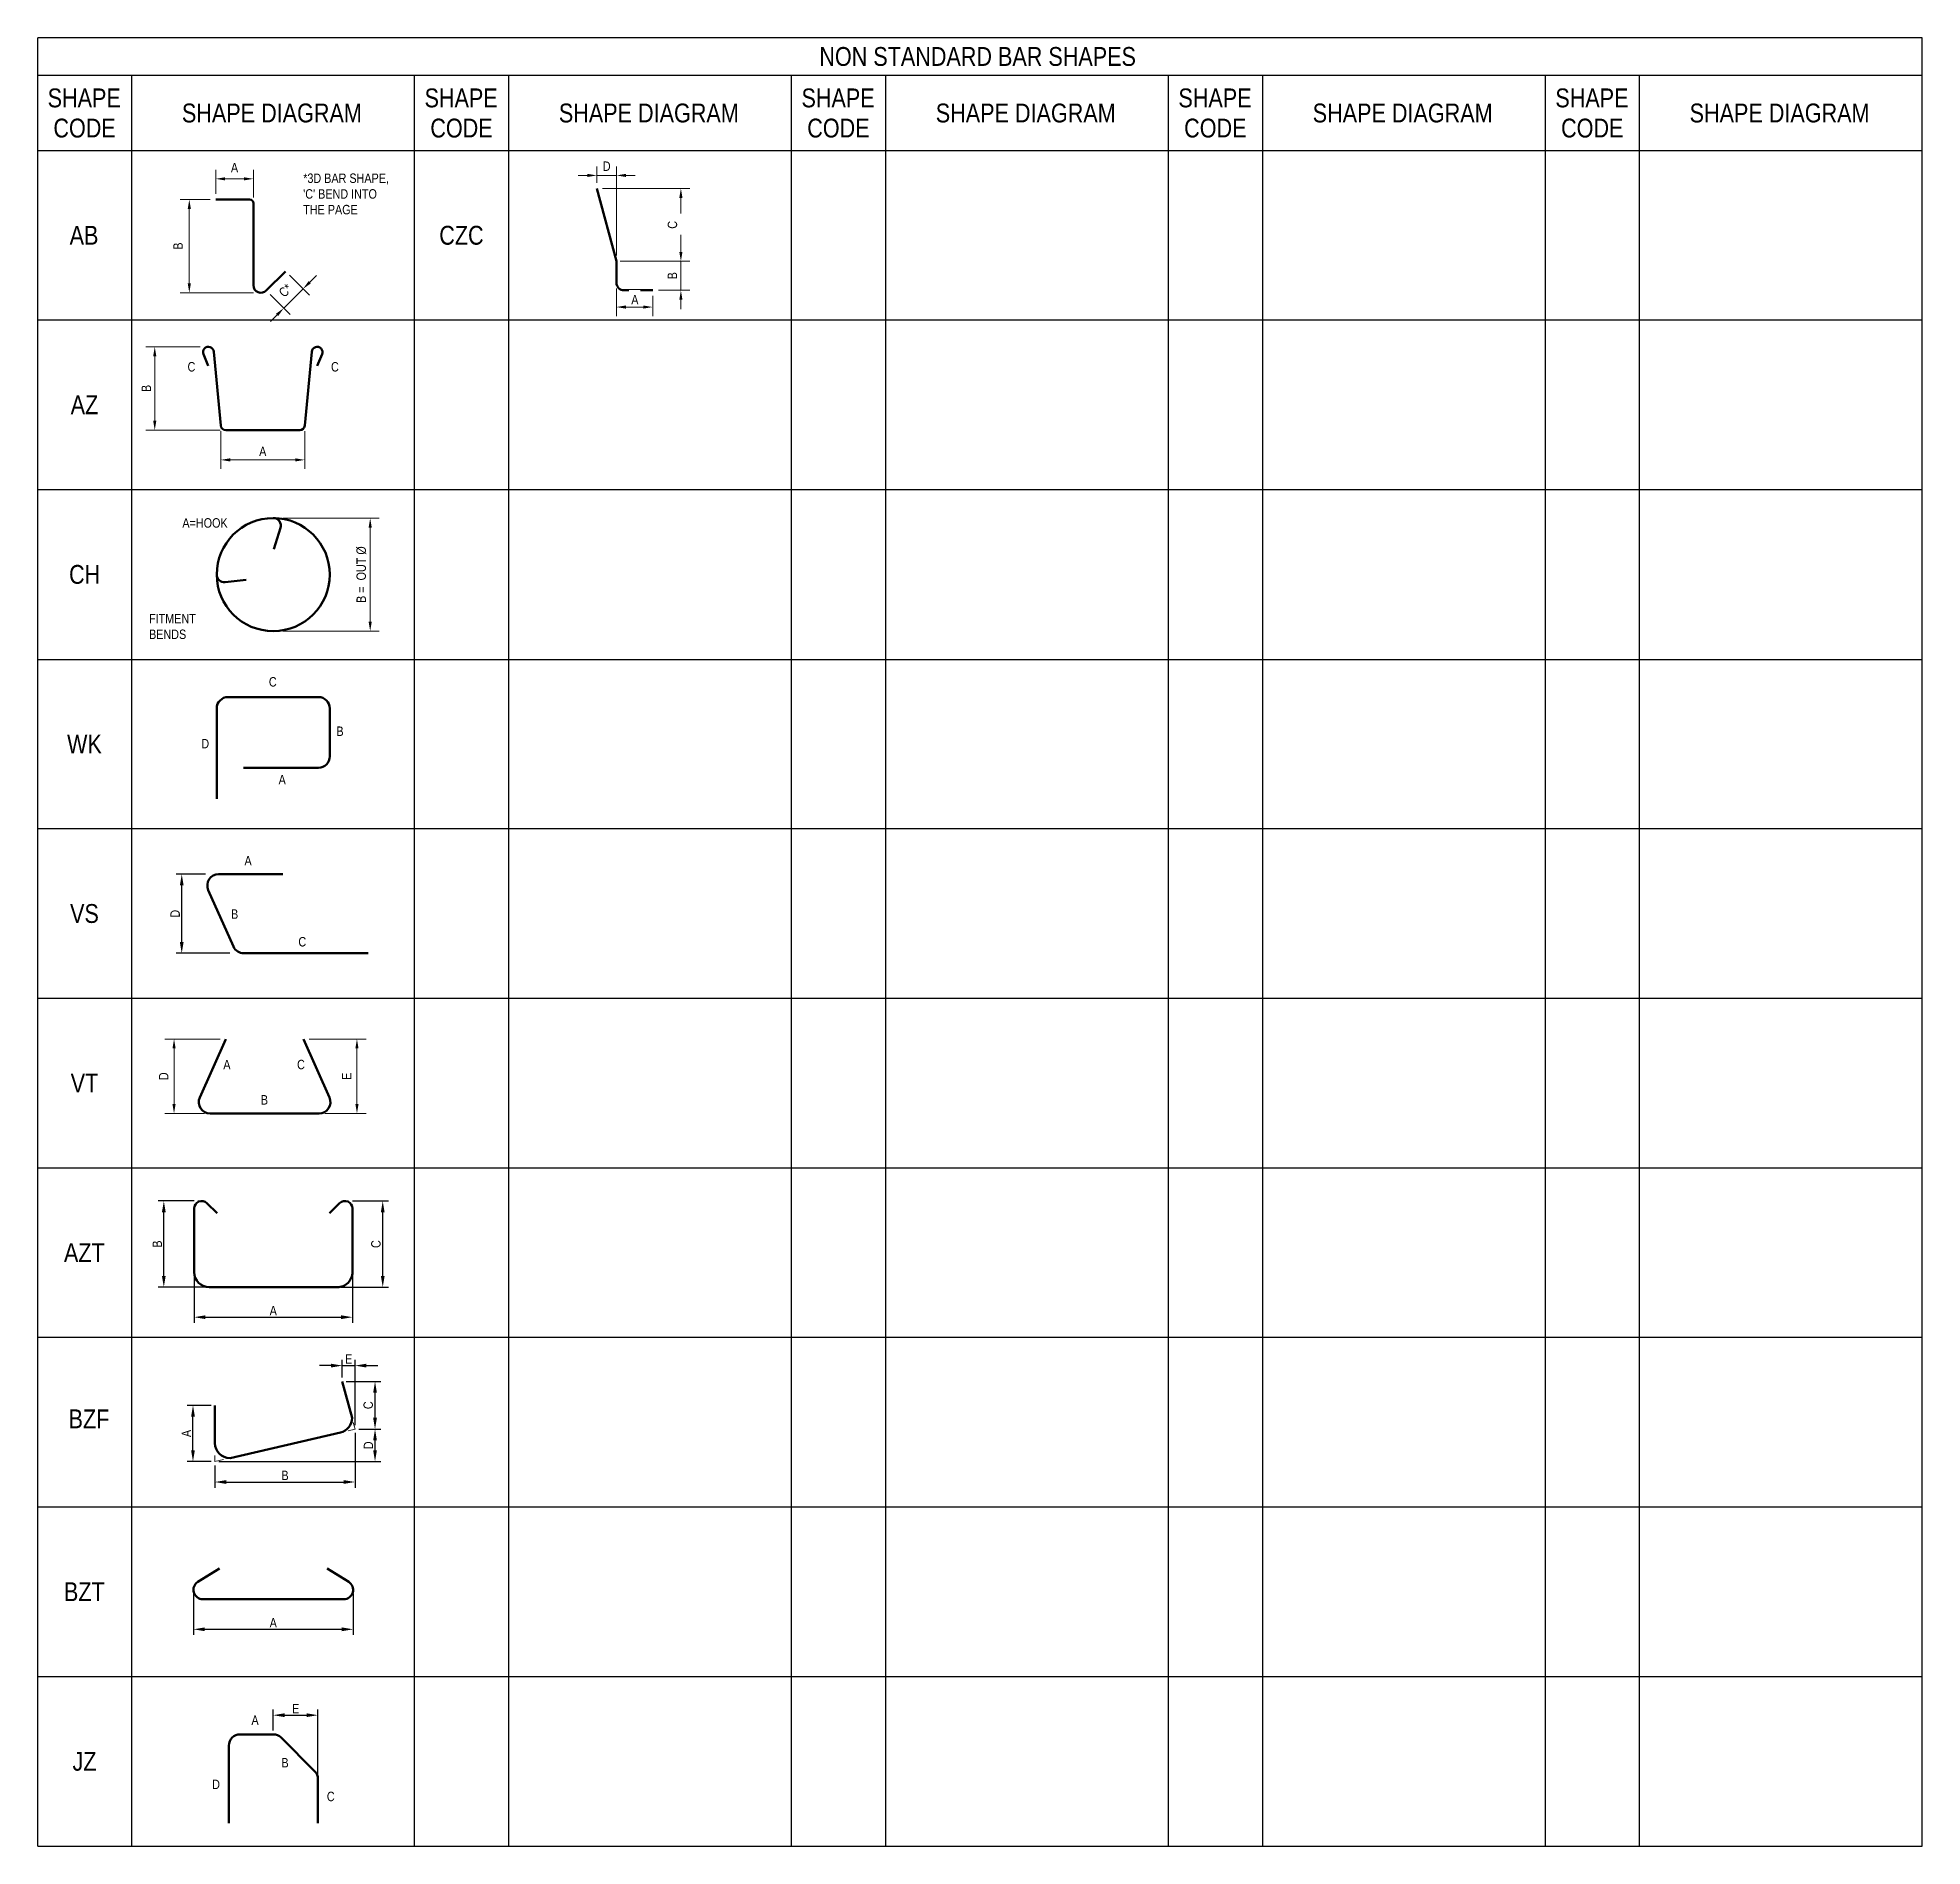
# Model space of a CAD drawing. Header units: metres. Extents: x 3.72 to 4.22, y 1.867 to 2.347.
import ezdxf

# ---------------------------------------------------------------- set-up
doc = ezdxf.new("R2010")
doc.units = ezdxf.units.M
doc.layers.get('Defpoints').update_dxf_attribs({"color": 41})
for name, color, linetype, lineweight in [('A-ANNO-DIMS', 7, 'Continuous', 9), ('A-DETL', 7, 'Continuous', 13), ('G-ANNO-TEXT', 7, 'Continuous', 9)]:
    doc.layers.add(name, color=color, linetype=linetype, lineweight=lineweight)
doc.styles.add('Arial Narrow', font='ARIALN.TTF', dxfattribs={"height": 0.005})
doc.styles.add('Arial Narrow_1', font='ARIALN.TTF', dxfattribs={"height": 0.0025})
doc.styles.add('Arial Narrow_2', font='ARIALN.TTF', dxfattribs={"height": 0.0025})
doc.dimstyles.new('____ddd____', dxfattribs={"dimscale": 0.3048, "dimtxt": 0.002558577434045649, "dimasz": 0.00984251968503937, "dimexe": 0.004921259842519685, "dimexo": 0.003280839895013123, "dimgap": 0.001640419947506562, "dimtad": 1, "dimdec": 0, "dimlfac": 1000, "dimzin": 0, "dimdsep": 46, "dimtxsty": 'Arial Narrow_1', "dimsah": 1, "dimcen": 0.09, "dimaunit": 1, "dimadec": 4, "dimazin": 0, "dimtfac": 1, "dimtdec": 4, "dimtix": 1, "dimtmove": 0, "dimatfit": 3, "dimfxl": 1, "dimtvp": 1, "dimtolj": 1, "dimtzin": 0, "dimarcsym": 2})
doc.dimstyles.new('Dimension_Arc_Length_O__mm_', dxfattribs={"dimscale": 0.3048, "dimtxt": 0.002558577434045649, "dimasz": 0.008202099737532808, "dimexe": 0.007874015748031494, "dimexo": 0.004921259842519685, "dimgap": 0.004921259842519685, "dimtad": 1, "dimdec": 0, "dimlfac": 1000, "dimzin": 0, "dimdsep": 46, "dimtxsty": 'Arial Narrow_1', "dimsah": 1, "dimcen": 0.09, "dimaunit": 1, "dimadec": 4, "dimazin": 0, "dimtfac": 1, "dimtdec": 4, "dimtix": 1, "dimtmove": 0, "dimatfit": 3, "dimfxl": 1, "dimtvp": 1, "dimtfill": 1, "dimtolj": 1, "dimtzin": 0, "dimlwd": 18, "dimlwe": 18, "dimarcsym": 2})
doc.dimstyles.new('Dimension_Arc_Length_T__mm_', dxfattribs={"dimscale": 0.3048, "dimtxt": 0.002558577434045649, "dimasz": 0.008202099737532808, "dimexe": 0.007874015748031494, "dimexo": 0.004921259842519685, "dimgap": 0.003280839895013123, "dimtad": 1, "dimdec": 0, "dimlfac": 1000, "dimzin": 0, "dimdsep": 46, "dimtxsty": 'Arial Narrow_1', "dimsah": 1, "dimcen": 0.09, "dimaunit": 1, "dimadec": 4, "dimazin": 0, "dimtfac": 1, "dimtdec": 4, "dimtix": 1, "dimtmove": 0, "dimatfit": 3, "dimfxl": 1, "dimtvp": 1, "dimtolj": 1, "dimtzin": 0, "dimlwd": 18, "dimlwe": 18, "dimarcsym": 2})
doc.dimstyles.new('Dimension_Standard_O__mm_', dxfattribs={"dimscale": 0.3048, "dimtxt": 0.002558577434045649, "dimasz": 0.008202099737532808, "dimexe": 0.007874015748031494, "dimexo": 0.004921259842519685, "dimgap": 0.004921259842519685, "dimtad": 1, "dimdec": 0, "dimlfac": 1000, "dimzin": 0, "dimdsep": 46, "dimtxsty": 'Arial Narrow_2', "dimsah": 1, "dimcen": 0.09, "dimaunit": 1, "dimadec": 4, "dimazin": 0, "dimtfac": 1, "dimtdec": 4, "dimtix": 1, "dimtmove": 0, "dimatfit": 3, "dimfxl": 1, "dimtvp": 1, "dimtfill": 1, "dimtolj": 1, "dimtzin": 0, "dimlwd": 18, "dimlwe": 18, "dimarcsym": 2})
doc.dimstyles.new('Dimension_Standard_O__mm__1', dxfattribs={"dimscale": 0.3048, "dimtxt": 0.002558577434045649, "dimasz": 0.008202099737532808, "dimexe": 0.007874015748031494, "dimexo": 0.004921259842519685, "dimgap": 0.004921259842519685, "dimtad": 1, "dimdec": 0, "dimlfac": 1000, "dimzin": 0, "dimdsep": 46, "dimtxsty": 'Arial Narrow_1', "dimsah": 1, "dimcen": 0.09, "dimaunit": 1, "dimadec": 4, "dimazin": 0, "dimtfac": 1, "dimtdec": 4, "dimtix": 1, "dimtmove": 0, "dimatfit": 3, "dimfxl": 1, "dimtvp": 1, "dimtfill": 1, "dimtolj": 1, "dimtzin": 0, "dimlwd": 18, "dimlwe": 18, "dimarcsym": 2})
doc.dimstyles.new('Dimension_Standard_O__mm__2', dxfattribs={"dimscale": 0.3048, "dimtxt": 0.002558577434045649, "dimasz": 0.008202099737532808, "dimexe": 0.007874015748031494, "dimexo": 0.004921259842519685, "dimgap": 0.004921259842519685, "dimtad": 1, "dimdec": 0, "dimlfac": 1000, "dimzin": 0, "dimdsep": 46, "dimtxsty": 'Arial Narrow_2', "dimsah": 1, "dimcen": 0.09, "dimaunit": 1, "dimadec": 4, "dimazin": 0, "dimtfac": 1, "dimtdec": 4, "dimtix": 1, "dimtmove": 2, "dimatfit": 3, "dimfxl": 1, "dimtvp": 1, "dimtfill": 1, "dimtolj": 1, "dimtzin": 0, "dimlwd": 18, "dimlwe": 18, "dimarcsym": 2})
doc.dimstyles.new('Dimension_Standard_T__mm_', dxfattribs={"dimscale": 0.3048, "dimtxt": 0.002558577434045649, "dimasz": 0.008202099737532808, "dimexe": 0.007874015748031494, "dimexo": 0.004921259842519685, "dimgap": 0.003280839895013123, "dimtad": 1, "dimdec": 0, "dimlfac": 1000, "dimzin": 0, "dimdsep": 46, "dimtxsty": 'Arial Narrow_1', "dimsah": 1, "dimcen": 0.09, "dimaunit": 1, "dimadec": 4, "dimazin": 0, "dimtfac": 1, "dimtdec": 4, "dimtix": 1, "dimtmove": 0, "dimatfit": 3, "dimfxl": 1, "dimtvp": 1, "dimtolj": 1, "dimtzin": 0, "dimlwd": 18, "dimlwe": 18, "dimarcsym": 2})

msp = doc.modelspace()

# ---------------------------------------------------------------- texts
at = {"layer": 'G-ANNO-TEXT', "attachment_point": 1, "bg_fill": 3, "box_fill_scale": 1, "bg_fill_color": 256, "bg_fill_transparency": 0}
for s, insert, char_height, style in [('CODE', (3.724659662058863, 2.325785089535581), 0.005, 'Arial Narrow'), ('SHAPE DIAGRAM', (3.758764957735984, 2.329783735368915), 0.005, 'Arial Narrow'), ('CODE', (3.824659662058863, 2.325785089535581), 0.005, 'Arial Narrow'), ('SHAPE DIAGRAM', (3.858764957735984, 2.329783735368915), 0.005, 'Arial Narrow'), ('CODE', (3.924659662058863, 2.325785089535581), 0.005, 'Arial Narrow'), ('SHAPE DIAGRAM', (3.958764957735984, 2.329783735368915), 0.005, 'Arial Narrow'), ('CODE', (4.024659662058863, 2.325785089535581), 0.005, 'Arial Narrow'), ('SHAPE DIAGRAM', (4.058764957735984, 2.329783735368915), 0.005, 'Arial Narrow'), ('CODE', (4.124659662058863, 2.32578508953558), 0.005, 'Arial Narrow'), ('SHAPE DIAGRAM', (4.158764957735984, 2.329783735368913), 0.005, 'Arial Narrow'), ('*3D BAR SHAPE, ', (3.79093807892074, 2.311223227221165), 0.0025, 'Arial Narrow_1'), ('AB', (3.728969649643222, 2.29733298137851), 0.005, 'Arial Narrow'), ('CZC', (3.827033586677023, 2.297332981378509), 0.005, 'Arial Narrow'), ('AZ', (3.729248586677023, 2.25233298137851), 0.005, 'Arial Narrow'), ('CH', (3.728818586677022, 2.20733298137851), 0.005, 'Arial Narrow'), ('C', (3.781833602499852, 2.177563698152285), 0.0025, 'Arial Narrow_1'), ('WK', (3.728288586677023, 2.162332981377996), 0.005, 'Arial Narrow'), ('VS', (3.729083586677024, 2.117332981377996), 0.005, 'Arial Narrow'), ('VT', (3.729248586677023, 2.072332981378252), 0.005, 'Arial Narrow'), ('AZT', (3.727463586677023, 2.027332981378509), 0.005, 'Arial Narrow'), ('BZF', (3.728692396426716, 1.983219101566656), 0.005, 'Arial Narrow'), ('BZT', (3.727463586677023, 1.93733298137851), 0.005, 'Arial Narrow'), ('A', (3.777205440316555, 1.901991433470833), 0.0025, 'Arial Narrow_1'), ('JZ', (3.729743586677023, 1.892332981378509), 0.005, 'Arial Narrow')]:
    msp.add_mtext(s, dxfattribs=dict(at, insert=insert, char_height=char_height, style=style))
at = {"layer": 'G-ANNO-TEXT', "insert": (3.750037647226132, 2.194348547555407), "char_height": 0.0025, "attachment_point": 1, "style": 'Arial Narrow_1', "bg_fill": 3, "box_fill_scale": 1, "bg_fill_color": 256, "bg_fill_true_color": 13158600, "bg_fill_transparency": 0}
msp.add_mtext('FITMENT ', dxfattribs=at)

# ---------------------------------------------------------------- blocks, each defined once
blk = doc.blocks.new('DIMBLOCK1-BAR SHAPES DIAGRAM - SHEET 02')
at = {"layer": 'A-ANNO-DIMS', "color": 0, "lineweight": -2, "transparency": 16777216}
for p, q in [((3.761995474092665, 2.038536536953504), (3.752454693807937, 2.038536536953504)), ((3.753954693807937, 2.018661536953506), (3.753954693807937, 2.035536536953503)), ((3.764995474092665, 2.015661536953506), (3.752454693807937, 2.015661536953506))]:
    blk.add_line(p, q, dxfattribs=at)
at = {"layer": 'A-ANNO-DIMS', "color": 0, "transparency": 16777216}
for points in [[(3.753454693807937, 2.035536536953503), (3.754454693807937, 2.035536536953503), (3.753954693807937, 2.038536536953504)], [(3.753454693807937, 2.018661536953506), (3.754454693807937, 2.018661536953506), (3.753954693807937, 2.015661536953506)]]:
    blk.add_solid(points, dxfattribs=at)
at = {"layer": 'Defpoints', "color": 0, "transparency": 16777216}
for p in [(3.753954693807937, 2.038536536953504), (3.762995474092665, 2.038536536953504), (3.765995474092664, 2.015661536953506)]:
    blk.add_point(p, dxfattribs=at)
at = {"layer": 'A-ANNO-DIMS', "color": 0, "transparency": 16777216, "insert": (3.752204693807936, 2.027099036953503), "char_height": 0.0025, "width": 0.0022905359885742, "attachment_point": 5, "rotation": 90, "style": 'Arial Narrow_1'}
blk.add_mtext('\\A1;B', dxfattribs=at)
blk = doc.blocks.new('DIMBLOCK2-BAR SHAPES DIAGRAM - SHEET 02')
at = {"layer": 'A-ANNO-DIMS', "color": 0, "lineweight": -2, "transparency": 16777216}
for p, q in [((3.761995474092663, 2.018661536953505), (3.761995474092663, 2.006198137882678)), ((3.803995474092663, 2.018661536953505), (3.803995474092663, 2.006198137882678)), ((3.764995474092663, 2.007698137882678), (3.800995474092663, 2.007698137882678))]:
    blk.add_line(p, q, dxfattribs=at)
at = {"layer": 'A-ANNO-DIMS', "color": 0, "transparency": 16777216}
for points in [[(3.764995474092663, 2.008198137882678), (3.764995474092663, 2.007198137882678), (3.761995474092663, 2.007698137882678)], [(3.800995474092663, 2.008198137882678), (3.800995474092663, 2.007198137882678), (3.803995474092663, 2.007698137882678)]]:
    blk.add_solid(points, dxfattribs=at)
at = {"layer": 'Defpoints', "color": 0, "transparency": 16777216}
for p in [(3.761995474092663, 2.019661536953504), (3.803995474092663, 2.019661536953504), (3.803995474092663, 2.007698137882678)]:
    blk.add_point(p, dxfattribs=at)
at = {"layer": 'A-ANNO-DIMS', "color": 0, "transparency": 16777216, "insert": (3.782995474092663, 2.009448137882678), "char_height": 0.0025, "width": 0.0022905359885742, "attachment_point": 5, "style": 'Arial Narrow_1'}
blk.add_mtext('\\A1;A', dxfattribs=at)
blk = doc.blocks.new('DIMBLOCK3-BAR SHAPES DIAGRAM - SHEET 02')
at = {"layer": 'A-ANNO-DIMS', "color": 0, "lineweight": -2, "transparency": 16777216}
for p, q in [((3.803995474092664, 2.038536536953504), (3.813536813496531, 2.038536536953504)), ((3.812036813496531, 2.018661536953506), (3.812036813496531, 2.035536536953503)), ((3.800995474092664, 2.015661536953506), (3.813536813496531, 2.015661536953506))]:
    blk.add_line(p, q, dxfattribs=at)
at = {"layer": 'A-ANNO-DIMS', "color": 0, "transparency": 16777216}
for points in [[(3.811536813496531, 2.035536536953503), (3.812536813496531, 2.035536536953503), (3.812036813496531, 2.038536536953504)], [(3.811536813496531, 2.018661536953506), (3.812536813496531, 2.018661536953506), (3.812036813496531, 2.015661536953506)]]:
    blk.add_solid(points, dxfattribs=at)
at = {"layer": 'Defpoints', "color": 0, "transparency": 16777216}
for p in [(3.802995474092664, 2.038536536953504), (3.812036813496531, 2.038536536953504), (3.799995474092664, 2.015661536953506)]:
    blk.add_point(p, dxfattribs=at)
at = {"layer": 'A-ANNO-DIMS', "color": 0, "transparency": 16777216, "insert": (3.810243327821224, 2.027099036953503), "char_height": 0.0025, "width": 0.002485475221644345, "attachment_point": 5, "rotation": 90, "style": 'Arial Narrow_1'}
blk.add_mtext('\\A1;C', dxfattribs=at)
blk = doc.blocks.new('DIMBLOCK4-BAR SHAPES DIAGRAM - SHEET 02')
at = {"layer": 'A-ANNO-DIMS', "color": 0, "lineweight": -2, "transparency": 16777216}
for p, q in [((3.761812672086104, 1.934349036953518), (3.761812672086104, 1.923367803472872)), ((3.804178276099223, 1.934349036953518), (3.804178276099223, 1.923367803472872)), ((3.764812672086104, 1.924867803472872), (3.801178276099223, 1.924867803472872))]:
    blk.add_line(p, q, dxfattribs=at)
at = {"layer": 'A-ANNO-DIMS', "color": 0, "transparency": 16777216}
for points in [[(3.764812672086104, 1.925367803472872), (3.764812672086104, 1.924367803472872), (3.761812672086104, 1.924867803472872)], [(3.801178276099223, 1.925367803472872), (3.801178276099223, 1.924367803472872), (3.804178276099223, 1.924867803472872)]]:
    blk.add_solid(points, dxfattribs=at)
at = {"layer": 'Defpoints', "color": 0, "transparency": 16777216}
for p in [(3.761812672086104, 1.935349036953518), (3.804178276099223, 1.935349036953518), (3.804178276099223, 1.924867803472872)]:
    blk.add_point(p, dxfattribs=at)
at = {"layer": 'A-ANNO-DIMS', "color": 0, "transparency": 16777216, "insert": (3.782995474092663, 1.926617803472872), "char_height": 0.0025, "width": 0.0022905359885742, "attachment_point": 5, "style": 'Arial Narrow_1'}
blk.add_mtext('\\A1;A', dxfattribs=at)
blk = doc.blocks.new('DIMBLOCK5-BAR SHAPES DIAGRAM - SHEET 02')
at = {"layer": 'A-ANNO-DIMS', "color": 0, "lineweight": -2, "transparency": 16777216}
for p, q in [((3.764997570802059, 2.125270390517827), (3.757210543452182, 2.125270390517827)), ((3.758710543452182, 2.107270390517827), (3.758710543452182, 2.122270390517827)), ((3.771431776727891, 2.104270390517827), (3.757210543452182, 2.104270390517827))]:
    blk.add_line(p, q, dxfattribs=at)
at = {"layer": 'A-ANNO-DIMS', "color": 0, "transparency": 16777216}
for points in [[(3.758210543452182, 2.122270390517827), (3.759210543452182, 2.122270390517827), (3.758710543452182, 2.125270390517827)], [(3.758210543452182, 2.107270390517827), (3.759210543452182, 2.107270390517827), (3.758710543452182, 2.104270390517827)]]:
    blk.add_solid(points, dxfattribs=at)
at = {"layer": 'Defpoints', "color": 0, "transparency": 16777216}
for p in [(3.758710543452182, 2.125270390517827), (3.765997570802059, 2.125270390517827), (3.772431776727891, 2.104270390517827)]:
    blk.add_point(p, dxfattribs=at)
at = {"layer": 'A-ANNO-DIMS', "color": 0, "transparency": 16777216, "insert": (3.756960543452182, 2.114770390517825), "char_height": 0.0025, "width": 0.002485475221644345, "attachment_point": 5, "rotation": 90, "style": 'Arial Narrow_1'}
blk.add_mtext('\\A1;D', dxfattribs=at)
blk = doc.blocks.new('DIMBLOCK6-BAR SHAPES DIAGRAM - SHEET 02')
at = {"layer": 'A-ANNO-DIMS', "color": 0, "lineweight": 18, "transparency": 16777216}
for p, q in [((3.785495474092664, 2.219770390518341), (3.811114487241089, 2.219770390518341)), ((3.808714487241089, 2.19227039051834), (3.808714487241089, 2.217270390518341)), ((3.785495474092664, 2.18977039051834), (3.811114487241089, 2.18977039051834))]:
    blk.add_line(p, q, dxfattribs=at)
at = {"layer": 'A-ANNO-DIMS', "color": 0, "transparency": 16777216}
for points in [[(3.808297820574422, 2.217270390518341), (3.809131153907756, 2.217270390518341), (3.808714487241089, 2.219770390518341)], [(3.808297820574422, 2.19227039051834), (3.809131153907756, 2.19227039051834), (3.808714487241089, 2.18977039051834)]]:
    blk.add_solid(points, dxfattribs=at)
at = {"layer": 'Defpoints', "color": 0, "transparency": 16777216}
for p in [(3.783995474092664, 2.219770390518341), (3.808714487241089, 2.219770390518341), (3.783995474092664, 2.18977039051834)]:
    blk.add_point(p, dxfattribs=at)
at = {"layer": 'A-ANNO-DIMS', "color": 0, "lineweight": 18, "transparency": 16777216, "insert": (3.806368136627173, 2.204770390518339), "char_height": 0.0025, "width": 0.01812934867552345, "attachment_point": 5, "rotation": 90, "style": 'Arial Narrow_1'}
blk.add_mtext('\\A1;B =  OUT Ø', dxfattribs=at)
blk = doc.blocks.new('DIMBLOCK7-BAR SHAPES DIAGRAM - SHEET 02')
at = {"layer": 'A-ANNO-DIMS', "color": 0, "lineweight": -2, "transparency": 16777216}
for p, q in [((3.804693871970725, 1.977007494453358), (3.804693871970725, 1.962453382840751)), ((3.767517340102128, 1.968373723045561), (3.767517340102128, 1.962453382840751)), ((3.770517340102129, 1.963953382840751), (3.801693871970725, 1.963953382840751))]:
    blk.add_line(p, q, dxfattribs=at)
at = {"layer": 'A-ANNO-DIMS', "color": 0, "transparency": 16777216}
for points in [[(3.770517340102129, 1.964453382840751), (3.770517340102129, 1.963453382840751), (3.767517340102128, 1.963953382840751)], [(3.801693871970725, 1.964453382840751), (3.801693871970725, 1.963453382840751), (3.804693871970725, 1.963953382840751)]]:
    blk.add_solid(points, dxfattribs=at)
at = {"layer": 'Defpoints', "color": 0, "transparency": 16777216}
for p in [(3.804693871970725, 1.978007494453358), (3.767517340102128, 1.969373723045561), (3.804693871970725, 1.963953382840751)]:
    blk.add_point(p, dxfattribs=at)
at = {"layer": 'A-ANNO-DIMS', "color": 0, "transparency": 16777216, "insert": (3.786105606036426, 1.965703382840751), "char_height": 0.0025, "width": 0.0022905359885742, "attachment_point": 5, "style": 'Arial Narrow_1'}
blk.add_mtext('\\A1;B', dxfattribs=at)
blk = doc.blocks.new('DIMBLOCK8-BAR SHAPES DIAGRAM - SHEET 02')
at = {"layer": 'A-ANNO-DIMS', "color": 0, "lineweight": -2, "transparency": 16777216}
for p, q in [((3.76651734010213, 1.984302671602497), (3.760192922624075, 1.984302671602497)), ((3.761692922624075, 1.972373723045562), (3.761692922624075, 1.981302671602497)), ((3.76651734010213, 1.969373723045562), (3.760192922624075, 1.969373723045562))]:
    blk.add_line(p, q, dxfattribs=at)
at = {"layer": 'A-ANNO-DIMS', "color": 0, "transparency": 16777216}
for points in [[(3.761192922624075, 1.981302671602497), (3.762192922624076, 1.981302671602497), (3.761692922624075, 1.984302671602497)], [(3.761192922624075, 1.972373723045562), (3.762192922624076, 1.972373723045562), (3.761692922624075, 1.969373723045562)]]:
    blk.add_solid(points, dxfattribs=at)
at = {"layer": 'Defpoints', "color": 0, "transparency": 16777216}
for p in [(3.761692922624075, 1.984302671602497), (3.76751734010213, 1.984302671602497), (3.76751734010213, 1.969373723045562)]:
    blk.add_point(p, dxfattribs=at)
at = {"layer": 'A-ANNO-DIMS', "color": 0, "transparency": 16777216, "insert": (3.759942922624075, 1.976838197324028), "char_height": 0.0025, "width": 0.0022905359885742, "attachment_point": 5, "rotation": 90, "style": 'Arial Narrow_1'}
blk.add_mtext('\\A1;A', dxfattribs=at)
blk = doc.blocks.new('DIMBLOCK9-BAR SHAPES DIAGRAM - SHEET 02')
at = {"layer": 'A-ANNO-DIMS', "color": 0, "lineweight": -2, "transparency": 16777216}
for p, q in [((3.805693871970727, 1.978007494453359), (3.811490326607591, 1.978007494453359)), ((3.809990326607591, 1.972373723045562), (3.809990326607591, 1.975007494453359)), ((3.76851734010213, 1.969373723045562), (3.811490326607591, 1.969373723045562))]:
    blk.add_line(p, q, dxfattribs=at)
at = {"layer": 'A-ANNO-DIMS', "color": 0, "transparency": 16777216}
for points in [[(3.809490326607591, 1.975007494453359), (3.810490326607591, 1.975007494453359), (3.809990326607591, 1.978007494453359)], [(3.809490326607591, 1.972373723045562), (3.810490326607591, 1.972373723045562), (3.809990326607591, 1.969373723045562)]]:
    blk.add_solid(points, dxfattribs=at)
at = {"layer": 'Defpoints', "color": 0, "transparency": 16777216}
for p in [(3.804693871970727, 1.978007494453359), (3.809990326607591, 1.978007494453359), (3.76751734010213, 1.969373723045562)]:
    blk.add_point(p, dxfattribs=at)
at = {"layer": 'A-ANNO-DIMS', "color": 0, "transparency": 16777216, "insert": (3.808240326607591, 1.973690608749459), "char_height": 0.0025, "width": 0.002485475221644345, "attachment_point": 5, "rotation": 90, "style": 'Arial Narrow_1'}
blk.add_mtext('\\A1;D', dxfattribs=at)
blk = doc.blocks.new('DIMBLOCK10-BAR SHAPES DIAGRAM - SHEET 02')
at = {"layer": 'A-ANNO-DIMS', "color": 0, "lineweight": -2, "transparency": 16777216}
for p, q in [((3.802304149651106, 1.990658110373734), (3.811490326607591, 1.990658110373734)), ((3.809990326607591, 1.981007494453358), (3.809990326607591, 1.987658110373734)), ((3.805693871970727, 1.978007494453359), (3.811490326607591, 1.978007494453359))]:
    blk.add_line(p, q, dxfattribs=at)
at = {"layer": 'A-ANNO-DIMS', "color": 0, "transparency": 16777216}
for points in [[(3.809490326607591, 1.987658110373734), (3.810490326607591, 1.987658110373734), (3.809990326607591, 1.990658110373734)], [(3.809490326607591, 1.981007494453358), (3.810490326607591, 1.981007494453358), (3.809990326607591, 1.978007494453359)]]:
    blk.add_solid(points, dxfattribs=at)
at = {"layer": 'Defpoints', "color": 0, "transparency": 16777216}
for p in [(3.801304149651106, 1.990658110373734), (3.809990326607591, 1.990658110373734), (3.804693871970727, 1.978007494453359)]:
    blk.add_point(p, dxfattribs=at)
at = {"layer": 'A-ANNO-DIMS', "color": 0, "transparency": 16777216, "insert": (3.808196840932284, 1.984332802413544), "char_height": 0.0025, "width": 0.002485475221644345, "attachment_point": 5, "rotation": 90, "style": 'Arial Narrow_1'}
blk.add_mtext('\\A1;C', dxfattribs=at)
blk = doc.blocks.new('DIMBLOCK11-BAR SHAPES DIAGRAM - SHEET 02')
at = {"layer": 'A-ANNO-DIMS', "color": 0, "lineweight": -2, "transparency": 16777216}
for p, q in [((3.801304149651104, 1.991658110373733), (3.801304149651104, 1.99635135424803)), ((3.804693871970725, 1.979007494453358), (3.804693871970725, 1.99635135424803)), ((3.798304149651104, 1.99485135424803), (3.795304149651105, 1.99485135424803)), ((3.801304149651104, 1.99485135424803), (3.804693871970725, 1.99485135424803)), ((3.807693871970725, 1.99485135424803), (3.810693871970725, 1.99485135424803))]:
    blk.add_line(p, q, dxfattribs=at)
at = {"layer": 'A-ANNO-DIMS', "color": 0, "transparency": 16777216}
for points in [[(3.798304149651104, 1.99535135424803), (3.798304149651104, 1.99435135424803), (3.801304149651104, 1.99485135424803)], [(3.807693871970725, 1.99535135424803), (3.807693871970725, 1.99435135424803), (3.804693871970725, 1.99485135424803)]]:
    blk.add_solid(points, dxfattribs=at)
at = {"layer": 'Defpoints', "color": 0, "transparency": 16777216}
for p in [(3.801304149651104, 1.990658110373733), (3.804693871970725, 1.99485135424803), (3.804693871970725, 1.978007494453358)]:
    blk.add_point(p, dxfattribs=at)
at = {"layer": 'A-ANNO-DIMS', "color": 0, "transparency": 16777216, "insert": (3.802999010810915, 1.99660135424803), "char_height": 0.0025, "width": 0.0022905359885742, "attachment_point": 5, "style": 'Arial Narrow_1'}
blk.add_mtext('\\A1;E', dxfattribs=at)
blk = doc.blocks.new('DIMBLOCK12-BAR SHAPES DIAGRAM - SHEET 02')
at = {"layer": 'A-ANNO-DIMS', "color": 0, "lineweight": 18, "transparency": 16777216}
for p, q in [((3.767713469662134, 2.305839057857335), (3.767713469662134, 2.312207411527755)), ((3.777713469662133, 2.304839057857335), (3.777713469662133, 2.312207411527755)), ((3.770213469662134, 2.309807411527755), (3.775213469662133, 2.309807411527755))]:
    blk.add_line(p, q, dxfattribs=at)
at = {"layer": 'A-ANNO-DIMS', "color": 0, "transparency": 16777216}
for points in [[(3.770213469662134, 2.310224078194422), (3.770213469662134, 2.309390744861088), (3.767713469662134, 2.309807411527755)], [(3.775213469662133, 2.310224078194422), (3.775213469662133, 2.309390744861088), (3.777713469662133, 2.309807411527755)]]:
    blk.add_solid(points, dxfattribs=at)
at = {"layer": 'Defpoints', "color": 0, "transparency": 16777216}
for p in [(3.777713469662133, 2.309807411527755), (3.767713469662134, 2.304339057857335), (3.777713469662133, 2.303339057857335)]:
    blk.add_point(p, dxfattribs=at)
at = {"layer": 'A-ANNO-DIMS', "color": 0, "lineweight": 18, "transparency": 16777216, "insert": (3.772713469662134, 2.312791893110293), "char_height": 0.0025, "width": 0.0022905359885742, "attachment_point": 5, "style": 'Arial Narrow_2', "bg_fill": 3, "box_fill_scale": 1.1, "bg_fill_color": 256, "bg_fill_true_color": 13158600, "bg_fill_transparency": 0}
blk.add_mtext('\\A1;\u200eA', dxfattribs=at)
blk = doc.blocks.new('DIMBLOCK13-BAR SHAPES DIAGRAM - SHEET 02')
at = {"layer": 'A-ANNO-DIMS', "color": 0, "lineweight": 18, "transparency": 16777216}
for p, q in [((3.766213469662135, 2.304339057857336), (3.758319932856125, 2.304339057857336)), ((3.760719932856125, 2.282065934135546), (3.760719932856125, 2.301839057857336)), ((3.777713469662135, 2.279565934135546), (3.758319932856125, 2.279565934135546))]:
    blk.add_line(p, q, dxfattribs=at)
at = {"layer": 'A-ANNO-DIMS', "color": 0, "transparency": 16777216}
for points in [[(3.760303266189458, 2.301839057857336), (3.761136599522791, 2.301839057857336), (3.760719932856125, 2.304339057857336)], [(3.760303266189458, 2.282065934135546), (3.761136599522791, 2.282065934135546), (3.760719932856125, 2.279565934135546)]]:
    blk.add_solid(points, dxfattribs=at)
at = {"layer": 'Defpoints', "color": 0, "transparency": 16777216}
for p in [(3.760719932856125, 2.304339057857336), (3.767713469662135, 2.304339057857336), (3.779213469662135, 2.279565934135546)]:
    blk.add_point(p, dxfattribs=at)
at = {"layer": 'A-ANNO-DIMS', "color": 0, "lineweight": 18, "transparency": 16777216, "insert": (3.757735451273587, 2.291952495996439), "char_height": 0.0025, "width": 0.0022905359885742, "attachment_point": 5, "rotation": 90, "style": 'Arial Narrow_2', "bg_fill": 3, "box_fill_scale": 1.1, "bg_fill_color": 256, "bg_fill_true_color": 13158600, "bg_fill_transparency": 0}
blk.add_mtext('\\A1;\u200eB', dxfattribs=at)
blk = doc.blocks.new('DIMBLOCK14-BAR SHAPES DIAGRAM - SHEET 02')
at = {"layer": 'A-ANNO-DIMS', "color": 0, "lineweight": 18, "transparency": 16777216}
for p, q in [((3.785786175657164, 2.275493228140514), (3.790894871290901, 2.28060192377425)), ((3.787297039030023, 2.284199756035129), (3.792591927565749, 2.278904867499402)), ((3.792662638243868, 2.282369690727217), (3.794430405196834, 2.284137457680183)), ((3.782188343396286, 2.279091060401392), (3.787483231932011, 2.273796171865666)), ((3.784018408704197, 2.273725461187547), (3.782250641751231, 2.271957694234581))]:
    blk.add_line(p, q, dxfattribs=at)
at = {"layer": 'A-ANNO-DIMS', "color": 0, "transparency": 16777216}
for points in [[(3.792368010418374, 2.282664318552711), (3.792957266069363, 2.282075062901722), (3.790894871290901, 2.28060192377425)], [(3.783723780878702, 2.274020089013042), (3.784313036529691, 2.273430833362053), (3.785786175657164, 2.275493228140514)]]:
    blk.add_solid(points, dxfattribs=at)
at = {"layer": 'A-ANNO-DIMS', "color": 0, "lineweight": 18, "transparency": 16777216, "insert": (3.786214500339807, 2.280173599091607), "char_height": 0.0025, "width": 0.003801315044867821, "attachment_point": 5, "rotation": 44.999999999995026, "style": 'Arial Narrow_2', "bg_fill": 3, "box_fill_scale": 1.1, "bg_fill_color": 256, "bg_fill_true_color": 13158600, "bg_fill_transparency": 0}
blk.add_mtext('\\A1;\u200eC*', dxfattribs=at)
at = {"layer": 'Defpoints', "color": 0, "transparency": 16777216}
for p in [(3.786236378858244, 2.285260416206909), (3.781127683224506, 2.280151720573172), (3.790894871290901, 2.28060192377425)]:
    blk.add_point(p, dxfattribs=at)
blk = doc.blocks.new('DIMBLOCK15-BAR SHAPES DIAGRAM - SHEET 02')
at = {"layer": 'A-ANNO-DIMS', "color": 0, "lineweight": 18, "transparency": 16777216}
for p, q in [((3.768900999331796, 2.081510985503126), (3.754269820633306, 2.081510985503126)), ((3.756669820633307, 2.064270390517826), (3.756669820633307, 2.079010985503126)), ((3.764731515070725, 2.061770390517826), (3.754269820633306, 2.061770390517826))]:
    blk.add_line(p, q, dxfattribs=at)
at = {"layer": 'A-ANNO-DIMS', "color": 0, "transparency": 16777216}
for points in [[(3.75625315396664, 2.079010985503126), (3.757086487299973, 2.079010985503126), (3.756669820633307, 2.081510985503126)], [(3.75625315396664, 2.064270390517826), (3.757086487299973, 2.064270390517826), (3.756669820633307, 2.061770390517826)]]:
    blk.add_solid(points, dxfattribs=at)
at = {"layer": 'Defpoints', "color": 0, "transparency": 16777216}
for p in [(3.756669820633307, 2.081510985503126), (3.770400999331796, 2.081510985503126), (3.766231515070726, 2.061770390517826)]:
    blk.add_point(p, dxfattribs=at)
at = {"layer": 'A-ANNO-DIMS', "color": 0, "lineweight": 18, "transparency": 16777216, "insert": (3.753919820633306, 2.071640688010474), "char_height": 0.0025, "width": 0.002485475221644345, "attachment_point": 5, "rotation": 90, "style": 'Arial Narrow_1', "bg_fill": 3, "box_fill_scale": 1.1, "bg_fill_color": 256, "bg_fill_true_color": 13158600, "bg_fill_transparency": 0}
blk.add_mtext('\\A1;D', dxfattribs=at)
blk = doc.blocks.new('DIMBLOCK16-BAR SHAPES DIAGRAM - SHEET 02')
at = {"layer": 'A-ANNO-DIMS', "color": 0, "lineweight": 18, "transparency": 16777216}
for p, q in [((3.792481574987247, 2.081510985503126), (3.80759827767212, 2.081510985503126)), ((3.805198277672119, 2.064270390517826), (3.805198277672119, 2.079010985503126)), ((3.796651059248318, 2.061770390517826), (3.80759827767212, 2.061770390517826))]:
    blk.add_line(p, q, dxfattribs=at)
at = {"layer": 'A-ANNO-DIMS', "color": 0, "transparency": 16777216}
for points in [[(3.804781611005453, 2.079010985503126), (3.805614944338786, 2.079010985503126), (3.805198277672119, 2.081510985503126)], [(3.804781611005453, 2.064270390517826), (3.805614944338786, 2.064270390517826), (3.805198277672119, 2.061770390517826)]]:
    blk.add_solid(points, dxfattribs=at)
at = {"layer": 'Defpoints', "color": 0, "transparency": 16777216}
for p in [(3.790981574987247, 2.081510985503126), (3.805198277672119, 2.081510985503126), (3.795151059248318, 2.061770390517826)]:
    blk.add_point(p, dxfattribs=at)
at = {"layer": 'A-ANNO-DIMS', "color": 0, "lineweight": 18, "transparency": 16777216, "insert": (3.802448277672119, 2.071640688010474), "char_height": 0.0025, "width": 0.0022905359885742, "attachment_point": 5, "rotation": 90, "style": 'Arial Narrow_1', "bg_fill": 3, "box_fill_scale": 1.1, "bg_fill_color": 256, "bg_fill_true_color": 13158600, "bg_fill_transparency": 0}
blk.add_mtext('\\A1;E', dxfattribs=at)
blk = doc.blocks.new('DIMBLOCK17-BAR SHAPES DIAGRAM - SHEET 02')
at = {"layer": 'A-ANNO-DIMS', "color": 0, "lineweight": 18, "transparency": 16777216}
for p, q in [((3.762057311625437, 2.265232994187327), (3.749150931315948, 2.265232994187327)), ((3.751550931315948, 2.245628888458062), (3.751550931315948, 2.262732994187327)), ((3.768866887076954, 2.243128888458062), (3.749150931315948, 2.243128888458062))]:
    blk.add_line(p, q, dxfattribs=at)
at = {"layer": 'A-ANNO-DIMS', "color": 0, "transparency": 16777216}
for points in [[(3.751134264649282, 2.262732994187327), (3.751967597982615, 2.262732994187327), (3.751550931315948, 2.265232994187327)], [(3.751134264649282, 2.245628888458062), (3.751967597982615, 2.245628888458062), (3.751550931315948, 2.243128888458062)]]:
    blk.add_solid(points, dxfattribs=at)
at = {"layer": 'Defpoints', "color": 0, "transparency": 16777216}
for p in [(3.751550931315948, 2.265232994187327), (3.763557311625437, 2.265232994187327), (3.770366887076954, 2.243128888458062)]:
    blk.add_point(p, dxfattribs=at)
at = {"layer": 'A-ANNO-DIMS', "color": 0, "lineweight": 18, "transparency": 16777216, "insert": (3.749300931315948, 2.254180941322693), "char_height": 0.0025, "width": 0.0022905359885742, "attachment_point": 5, "rotation": 90, "style": 'Arial Narrow_1'}
blk.add_mtext('\\A1;B', dxfattribs=at)
blk = doc.blocks.new('DIMBLOCK18-BAR SHAPES DIAGRAM - SHEET 02')
at = {"layer": 'A-ANNO-DIMS', "color": 0, "lineweight": 18, "transparency": 16777216}
for p, q in [((3.769061868462023, 2.242816121679635), (3.769061868462023, 2.232822244652293)), ((3.791351314899007, 2.242816121679635), (3.791351314899007, 2.232822244652293)), ((3.771561868462022, 2.235222244652293), (3.788851314899007, 2.235222244652293))]:
    blk.add_line(p, q, dxfattribs=at)
at = {"layer": 'A-ANNO-DIMS', "color": 0, "transparency": 16777216}
for points in [[(3.771561868462022, 2.23563891131896), (3.771561868462022, 2.234805577985626), (3.769061868462023, 2.235222244652293)], [(3.788851314899007, 2.23563891131896), (3.788851314899007, 2.234805577985626), (3.791351314899007, 2.235222244652293)]]:
    blk.add_solid(points, dxfattribs=at)
at = {"layer": 'Defpoints', "color": 0, "transparency": 16777216}
for p in [(3.769061868462023, 2.244316121679635), (3.791351314899007, 2.244316121679635), (3.791351314899007, 2.235222244652293)]:
    blk.add_point(p, dxfattribs=at)
at = {"layer": 'A-ANNO-DIMS', "color": 0, "lineweight": 18, "transparency": 16777216, "insert": (3.780206591680515, 2.237472244652293), "char_height": 0.0025, "width": 0.0022905359885742, "attachment_point": 5, "style": 'Arial Narrow_1'}
blk.add_mtext('\\A1;A', dxfattribs=at)
blk = doc.blocks.new('DIMBLOCK19-BAR SHAPES DIAGRAM - SHEET 02')
at = {"layer": 'A-ANNO-DIMS', "color": 0, "lineweight": -2, "transparency": 16777216}
for p, q in [((3.782996050735828, 1.897987087730898), (3.782996050735828, 1.903572255907745)), ((3.785996050735828, 1.902072255907745), (3.791845293140747, 1.902072255907745)), ((3.794845293140747, 1.88613784532598), (3.794845293140747, 1.903572255907745))]:
    blk.add_line(p, q, dxfattribs=at)
at = {"layer": 'A-ANNO-DIMS', "color": 0, "transparency": 16777216}
for points in [[(3.785996050735828, 1.902572255907745), (3.785996050735828, 1.901572255907745), (3.782996050735828, 1.902072255907745)], [(3.791845293140747, 1.902572255907745), (3.791845293140747, 1.901572255907745), (3.794845293140747, 1.902072255907745)]]:
    blk.add_solid(points, dxfattribs=at)
at = {"layer": 'Defpoints', "color": 0, "transparency": 16777216}
for p in [(3.794845293140747, 1.902072255907745), (3.782996050735828, 1.896987087730898), (3.794845293140747, 1.88513784532598)]:
    blk.add_point(p, dxfattribs=at)
at = {"layer": 'A-ANNO-DIMS', "color": 0, "transparency": 16777216, "insert": (3.788920671938287, 1.903822255907745), "char_height": 0.0025, "width": 0.0022905359885742, "attachment_point": 5, "style": 'Arial Narrow_1'}
blk.add_mtext('\\A1;E', dxfattribs=at)
blk = doc.blocks.new('DIMBLOCK20-BAR SHAPES DIAGRAM - SHEET 02')
at = {"layer": 'A-ANNO-DIMS', "color": 0, "lineweight": 18, "transparency": 16777216}
for p, q in [((3.874038775981442, 2.280727597199414), (3.874038775981442, 2.273379018946949)), ((3.876538775981442, 2.275779018946949), (3.881184680960807, 2.275779018946949)), ((3.883684680960807, 2.278727597199415), (3.883684680960807, 2.273379018946949))]:
    blk.add_line(p, q, dxfattribs=at)
at = {"layer": 'A-ANNO-DIMS', "color": 0, "transparency": 16777216}
for points in [[(3.876538775981442, 2.276195685613616), (3.876538775981442, 2.275362352280282), (3.874038775981442, 2.275779018946949)], [(3.881184680960807, 2.276195685613616), (3.881184680960807, 2.275362352280282), (3.883684680960807, 2.275779018946949)]]:
    blk.add_solid(points, dxfattribs=at)
at = {"layer": 'Defpoints', "color": 0, "transparency": 16777216}
for p in [(3.874038775981442, 2.282227597199414), (3.883684680960807, 2.280227597199415), (3.883684680960807, 2.275779018946949)]:
    blk.add_point(p, dxfattribs=at)
at = {"layer": 'A-ANNO-DIMS', "color": 0, "lineweight": 18, "transparency": 16777216, "insert": (3.878861728471125, 2.278763500529486), "char_height": 0.0025, "attachment_point": 5, "style": 'Arial Narrow_1', "bg_fill": 3, "box_fill_scale": 1.1, "bg_fill_color": 256, "bg_fill_true_color": 13158600, "bg_fill_transparency": 0}
blk.add_mtext('\\A1;\u200e', dxfattribs=at)
blk = doc.blocks.new('DIMBLOCK21-BAR SHAPES DIAGRAM - SHEET 02')
at = {"layer": 'A-ANNO-DIMS', "color": 0, "lineweight": 18, "transparency": 16777216}
for p, q in [((3.866362395079393, 2.310718274641128), (3.863862395079393, 2.310718274641128)), ((3.868862395079393, 2.308749519055659), (3.868862395079393, 2.313118274641128)), ((3.874038775981443, 2.289431002529877), (3.874038775981443, 2.313118274641128)), ((3.876538775981443, 2.310718274641128), (3.879038775981443, 2.310718274641128))]:
    blk.add_line(p, q, dxfattribs=at)
at = {"layer": 'Defpoints', "color": 0, "transparency": 16777216}
for p in [(3.868862395079393, 2.307249519055659), (3.874038775981443, 2.287931002529877)]:
    blk.add_point(p, dxfattribs=at)
at = {"layer": 'A-ANNO-DIMS', "color": 0, "lineweight": 18, "transparency": 16777216, "insert": (3.870414970854733, 2.314416489696017), "char_height": 0.0025, "width": 0.002485475221644345, "attachment_point": 1, "line_spacing_factor": 0.9746961653507233, "style": 'Arial Narrow_2', "bg_fill": 3, "box_fill_scale": 1.1, "bg_fill_color": 256, "bg_fill_true_color": 13158600, "bg_fill_transparency": 0}
blk.add_mtext('\\A1;\u200eD', dxfattribs=at)
at = {"layer": 'A-ANNO-DIMS', "color": 0, "lineweight": 18, "transparency": 16777216}
blk.add_line((3.868862395079393, 2.310718274641128), (3.874038775981443, 2.310718274641128), dxfattribs=at)
at = {"layer": 'A-ANNO-DIMS', "color": 0, "transparency": 16777216}
for points in [[(3.866362395079393, 2.311134941307795), (3.866362395079393, 2.310301607974461), (3.868862395079393, 2.310718274641128)], [(3.876538775981443, 2.311134941307795), (3.876538775981443, 2.310301607974461), (3.874038775981443, 2.310718274641128)]]:
    blk.add_solid(points, dxfattribs=at)
at = {"layer": 'Defpoints', "color": 0, "transparency": 16777216}
blk.add_point((3.874038775981443, 2.310718274641128), dxfattribs=at)
blk = doc.blocks.new('DIMBLOCK22-BAR SHAPES DIAGRAM - SHEET 02')
at = {"layer": 'A-ANNO-DIMS', "color": 0, "lineweight": 18, "transparency": 16777216}
for p, q in [((3.891138556082587, 2.290431002529878), (3.891138556082587, 2.292931002529878)), ((3.875038775981444, 2.287931002529878), (3.893538556082587, 2.287931002529878)), ((3.885184680960809, 2.280227597199416), (3.893538556082587, 2.280227597199416)), ((3.891138556082587, 2.277727597199416), (3.891138556082587, 2.275227597199416))]:
    blk.add_line(p, q, dxfattribs=at)
at = {"layer": 'A-ANNO-DIMS', "color": 0, "transparency": 16777216}
blk.add_solid([(3.890721889415921, 2.277727597199416), (3.891555222749254, 2.277727597199416), (3.891138556082587, 2.280227597199416)], dxfattribs=at)
at = {"layer": 'Defpoints', "color": 0, "transparency": 16777216}
for p in [(3.873538775981444, 2.287931002529878), (3.883684680960809, 2.280227597199416)]:
    blk.add_point(p, dxfattribs=at)
at = {"layer": 'A-ANNO-DIMS', "color": 0, "lineweight": 18, "transparency": 16777216, "insert": (3.887634700082503, 2.283124909869407), "char_height": 0.0025, "width": 0.0022905359885742, "attachment_point": 1, "rotation": 89.99999999999991, "line_spacing_factor": 0.9746961653507233, "style": 'Arial Narrow_2', "bg_fill": 3, "box_fill_scale": 1.1, "bg_fill_color": 256, "bg_fill_true_color": 13158600, "bg_fill_transparency": 0}
blk.add_mtext('\\A1;\u200eB', dxfattribs=at)
at = {"layer": 'A-ANNO-DIMS', "color": 0, "lineweight": 18, "transparency": 16777216}
blk.add_line((3.891138556082587, 2.280227597199416), (3.891138556082587, 2.287931002529878), dxfattribs=at)
at = {"layer": 'A-ANNO-DIMS', "color": 0, "transparency": 16777216}
blk.add_solid([(3.890721889415921, 2.290431002529878), (3.891555222749254, 2.290431002529878), (3.891138556082587, 2.287931002529878)], dxfattribs=at)
at = {"layer": 'Defpoints', "color": 0, "transparency": 16777216}
blk.add_point((3.891138556082587, 2.287931002529878), dxfattribs=at)
blk = doc.blocks.new('DIMBLOCK23-BAR SHAPES DIAGRAM - SHEET 02')
at = {"layer": 'A-ANNO-DIMS', "color": 0, "lineweight": 18, "transparency": 16777216}
for p, q in [((3.870362395079395, 2.307249519055659), (3.893538556082587, 2.307249519055659)), ((3.891138556082587, 2.30474951905566), (3.891138556082587, 2.300638618380021)), ((3.891138556082587, 2.290431002529878), (3.891138556082587, 2.294956149075792)), ((3.875538775981445, 2.287931002529878), (3.893538556082587, 2.287931002529878))]:
    blk.add_line(p, q, dxfattribs=at)
at = {"layer": 'A-ANNO-DIMS', "color": 0, "transparency": 16777216}
for points in [[(3.890721889415921, 2.30474951905566), (3.891555222749254, 2.30474951905566), (3.891138556082587, 2.307249519055659)], [(3.890721889415921, 2.290431002529878), (3.891555222749254, 2.290431002529878), (3.891138556082587, 2.287931002529878)]]:
    blk.add_solid(points, dxfattribs=at)
at = {"layer": 'Defpoints', "color": 0, "transparency": 16777216}
for p in [(3.868862395079395, 2.307249519055659), (3.891138556082587, 2.307249519055659), (3.874038775981445, 2.287931002529878)]:
    blk.add_point(p, dxfattribs=at)
at = {"layer": 'A-ANNO-DIMS', "color": 0, "lineweight": 18, "transparency": 16777216, "insert": (3.887634700082503, 2.296554646117082), "char_height": 0.0025, "width": 0.002485475221644345, "attachment_point": 1, "rotation": 89.99999999999991, "line_spacing_factor": 0.9746961653507233, "style": 'Arial Narrow_2', "bg_fill": 3, "box_fill_scale": 1.1, "bg_fill_color": 256, "bg_fill_true_color": 13158600, "bg_fill_transparency": 0}
blk.add_mtext('\\A1;\u200eC', dxfattribs=at)

# ---------------------------------------------------------------- dimensions: what is measured, and where the dimension line sits
at = {"layer": 'A-ANNO-DIMS', "lineweight": 18}
for base, p1, p2, text, dimstyle, override, picture, middle in [((3.751550931315948, 2.265232994187327), (3.770366887076952, 2.243128888458061), (3.763557311625435, 2.265232994187326), 'B', 'Dimension_Standard_T__mm_', {"dimpost": '<>', "dimfxl": 0.02312924140391147}, 'DIMBLOCK17-BAR SHAPES DIAGRAM - SHEET 02', (3.749300931315948, 2.254180941322693)), ((3.808714487241089, 2.219770390518341), (3.783995474092662, 2.189770390518339), (3.783995474092662, 2.21977039051834), 'B =  OUT Ø', 'Dimension_Arc_Length_T__mm_', {"dimpost": '<>', "dimfxl": 0.03000000000000158}, 'DIMBLOCK6-BAR SHAPES DIAGRAM - SHEET 02', (3.806368136627173, 2.204770390518339))]:
    dim = msp.add_linear_dim(base=base, p1=p1, p2=p2, angle=89.99999999999991, text=text, dimstyle=dimstyle, override=override, dxfattribs=at)
    dim.commit()
    dim.dimension.update_dxf_attribs({"geometry": picture, "text_midpoint": middle})
dim = msp.add_linear_dim(base=(3.791351314899007, 2.235222244652293), p1=(3.769061868462023, 2.244316121679635), p2=(3.791351314899007, 2.244316121679635), text='A', dimstyle='Dimension_Standard_T__mm_', override={"dimpost": '<>', "dimfxl": 0.02228944643698449}, dxfattribs=at)
dim.commit()
dim.dimension.update_dxf_attribs({"geometry": 'DIMBLOCK18-BAR SHAPES DIAGRAM - SHEET 02', "text_midpoint": (3.780206591680515, 2.237472244652293)})
at = {"layer": 'A-ANNO-DIMS'}
for base, p1, p2, text, override, picture, middle in [((3.753954693807937, 2.038536536953504), (3.765995474092663, 2.015661536953505), (3.762995474092663, 2.038536536953503), 'B', {"dimpost": '<>', "dimfxl": 0.02307088262290527}, 'DIMBLOCK1-BAR SHAPES DIAGRAM - SHEET 02', (3.752204693807936, 2.027099036953503)), ((3.812036813496531, 2.038536536953504), (3.799995474092662, 2.015661536953505), (3.802995474092662, 2.038536536953503), 'C', {"dimpost": '<>', "dimfxl": 0.02307088262290533}, 'DIMBLOCK3-BAR SHAPES DIAGRAM - SHEET 02', (3.810243327821224, 2.027099036953503)), ((3.809990326607591, 1.990658110373734), (3.804693871970725, 1.978007494453358), (3.801304149651104, 1.990658110373733), 'C', {"dimpost": '<>', "dimfxl": 0.01309688132988091}, 'DIMBLOCK10-BAR SHAPES DIAGRAM - SHEET 02', (3.808196840932284, 1.984332802413544)), ((3.761692922624075, 1.984302671602497), (3.767517340102128, 1.969373723045561), (3.767517340102128, 1.984302671602496), 'A', {"dimpost": '<>', "dimfxl": 0.01492894855693483}, 'DIMBLOCK8-BAR SHAPES DIAGRAM - SHEET 02', (3.759942922624075, 1.976838197324028)), ((3.809990326607591, 1.978007494453359), (3.767517340102128, 1.969373723045561), (3.804693871970725, 1.978007494453358), 'D', {"dimpost": '<>', "dimfxl": 0.03816590796114832}, 'DIMBLOCK9-BAR SHAPES DIAGRAM - SHEET 02', (3.808240326607591, 1.973690608749459))]:
    dim = msp.add_linear_dim(base=base, p1=p1, p2=p2, angle=89.99999999999991, text=text, dimstyle='____ddd____', override=override, dxfattribs=at)
    dim.commit()
    dim.dimension.update_dxf_attribs({"geometry": picture, "text_midpoint": middle})
for base, p1, p2, text, override, picture, middle in [((3.803995474092663, 2.007698137882678), (3.761995474092663, 2.019661536953504), (3.803995474092663, 2.019661536953504), 'A', {"dimpost": '<>', "dimfxl": 0.04200000000000026}, 'DIMBLOCK2-BAR SHAPES DIAGRAM - SHEET 02', (3.782995474092663, 2.009448137882678)), ((3.804693871970725, 1.99485135424803), (3.801304149651104, 1.990658110373733), (3.804693871970725, 1.978007494453358), 'E', {"dimpost": '<>', "dimfxl": 0.01309688132988091}, 'DIMBLOCK11-BAR SHAPES DIAGRAM - SHEET 02', (3.802999010810915, 1.99660135424803)), ((3.804693871970725, 1.963953382840751), (3.767517340102128, 1.969373723045561), (3.804693871970725, 1.978007494453358), 'B', {"dimpost": '<>', "dimfxl": 0.03816590796114832}, 'DIMBLOCK7-BAR SHAPES DIAGRAM - SHEET 02', (3.786105606036426, 1.965703382840751)), ((3.804178276099223, 1.924867803472872), (3.761812672086104, 1.935349036953518), (3.804178276099223, 1.935349036953518), 'A', {"dimpost": '<>', "dimfxl": 0.04236560401311928}, 'DIMBLOCK4-BAR SHAPES DIAGRAM - SHEET 02', (3.782995474092663, 1.926617803472872))]:
    dim = msp.add_linear_dim(base=base, p1=p1, p2=p2, text=text, dimstyle='____ddd____', override=override, dxfattribs=at)
    dim.commit()
    dim.dimension.update_dxf_attribs({"geometry": picture, "text_midpoint": middle})

# ---------------------------------------------------------------- linework, layer by layer
at = {"layer": 'A-DETL', "lineweight": 25}
for p, q in [((3.720495474092663, 1.867270390518082), (3.720495474092663, 2.347270390518339)), ((4.220495474092663, 2.347270390518339), (3.720495474092663, 2.347270390518339)), ((4.220495474092663, 1.867270390518082), (4.220495474092663, 2.347270390518339)), ((4.220495474092663, 2.33727039051834), (3.720495474092663, 2.33727039051834)), ((3.745495474092663, 1.867270390518082), (3.745495474092663, 2.33727039051834)), ((3.820495474092664, 1.867270390518082), (3.820495474092664, 2.33727039051834)), ((3.845495474092663, 1.867270390518082), (3.845495474092663, 2.33727039051834)), ((3.920495474092664, 1.867270390518082), (3.920495474092664, 2.33727039051834)), ((3.945495474092663, 1.867270390518082), (3.945495474092663, 2.33727039051834)), ((4.020495474092663, 1.867270390518082), (4.020495474092663, 2.33727039051834)), ((4.045495474092664, 1.867270390518082), (4.045495474092664, 2.33727039051834)), ((4.120495474092664, 1.867270390518082), (4.120495474092664, 2.33727039051834)), ((4.145495474092663, 1.867270390518082), (4.145495474092663, 2.33727039051834)), ((4.220495474092663, 2.31727039051834), (3.720495474092663, 2.31727039051834)), ((4.220495474092663, 2.272270390518339), (3.720495474092663, 2.272270390518339)), ((4.220495474092663, 2.227270390518339), (3.720495474092663, 2.227270390518339)), ((3.720495474092663, 2.182270390518339), (4.220495474092663, 2.182270390518339)), ((4.220495474092663, 2.137270390518339), (3.720495474092663, 2.137270390518339)), ((4.220495474092663, 2.092270390518339), (3.720495474092663, 2.092270390518339)), ((4.220495474092663, 2.047270390518339), (3.720495474092663, 2.047270390518339)), ((4.220495474092663, 2.002270390518339), (3.720495474092663, 2.002270390518339)), ((4.220495474092663, 1.957270390518339), (3.720495474092663, 1.957270390518339)), ((4.220495474092663, 1.912270390518339), (3.720495474092663, 1.912270390518339)), ((3.720495474092663, 1.867270390518082), (4.220495474092663, 1.867270390518082))]:
    msp.add_line(p, q, dxfattribs=at)
at = {"layer": 'A-DETL', "lineweight": 50}
for p, q in [((3.874038775981443, 2.287931002529877), (3.868862395079393, 2.307249519055659)), ((3.767713469662134, 2.304339057857335), (3.776713469662133, 2.304339057857335)), ((3.777713469662134, 2.303339057857335), (3.777713469662134, 2.281565934135545)), ((3.781127683224507, 2.280151720573171), (3.786236378858244, 2.285260416206909)), ((3.874038775981443, 2.287931002529877), (3.874038775981443, 2.282227597199414)), ((3.883684680960807, 2.280227597199415), (3.876038775981442, 2.280227597199415)), ((3.765763301320813, 2.260187780995312), (3.764465222321007, 2.26324586347803)), ((3.769061868462022, 2.244316121679635), (3.767202945735972, 2.263938909975811)), ((3.791351314899007, 2.244316121679635), (3.793210237625056, 2.263938909975811)), ((3.794649882040215, 2.260187780995312), (3.795947961040021, 2.26324586347803)), ((3.770366887076952, 2.243128888458061), (3.790046296284077, 2.243128888458061)), ((3.784902105282585, 2.217166438942784), (3.783115592429523, 2.211526547824523)), ((3.770198953277408, 2.20278076838804), (3.775825305781895, 2.203356176955967)), ((3.770995474092663, 2.172270390517826), (3.794995474092663, 2.172270390517826)), ((3.767995474092663, 2.145270390517826), (3.767995474092663, 2.169270390517827)), ((3.797995474092663, 2.169270390517827), (3.797995474092663, 2.156514373092798)), ((3.794995474092663, 2.153514373092798), (3.775076673586676, 2.153514373092798)), ((3.785495474092659, 2.125270390517826), (3.768506297553898, 2.125270390517826)), ((3.76576566118097, 2.1210501805886), (3.772444091460599, 2.106050180588598)), ((3.775184727833527, 2.104270390517826), (3.80819983407754, 2.104270390517826)), ((3.770400999331795, 2.081510985503125), (3.763490878697797, 2.065990600447051)), ((3.790981574987245, 2.081510985503125), (3.797891695621243, 2.065990600447051)), ((3.766231515070724, 2.061770390517825), (3.795151059248316, 2.061770390517825)), ((3.761995474092663, 2.036536536953503), (3.761995474092663, 2.019661536953504)), ((3.765409687655036, 2.037950750515876), (3.768067777571174, 2.035292660599739)), ((3.80058126053029, 2.037950750515876), (3.797923170614152, 2.035292660599739)), ((3.803995474092663, 2.019661536953504), (3.803995474092663, 2.036536536953503)), ((3.765995474092663, 2.015661536953505), (3.799995474092662, 2.015661536953505)), ((3.80389234010213, 1.98099885211084), (3.801304149651104, 1.990658110373733)), ((3.767517340102128, 1.984302671602496), (3.767517340102128, 1.974302671602497)), ((3.771517340102128, 1.970302671602497), (3.800797207494944, 1.977102544242948)), ((3.76298787392552, 1.937469157193909), (3.768706861996105, 1.941042777563152)), ((3.803003074259806, 1.937469157193909), (3.797284086189222, 1.941042777563152)), ((3.764312672086104, 1.932849036953518), (3.801678276099223, 1.932849036953518)), ((3.774195474092662, 1.896987087730897), (3.782996050735828, 1.896987087730897)), ((3.785117371079388, 1.896108408074457), (3.793966613484306, 1.88725916566954)), ((3.771195474092662, 1.873394209324643), (3.771195474092662, 1.893987087730898)), ((3.794845293140747, 1.88513784532598), (3.794845293140747, 1.873394209324643))]:
    msp.add_line(p, q, dxfattribs=at)
at = {"layer": 'A-DETL', "color": 7, "lineweight": 9, "true_color": 0xffffff}
msp.add_line((3.763557311625435, 2.265232994187326), (3.761557311625435, 2.265232994187326), dxfattribs=at)
at = {"layer": 'A-DETL', "lineweight": 18}
for p, q in [((3.782995474092662, 2.21977039051834), (3.783995474092662, 2.21977039051834)), ((3.782995474092662, 2.189770390518339), (3.783995474092662, 2.189770390518339))]:
    msp.add_line(p, q, dxfattribs=at)
at = {"layer": 'A-DETL', "lineweight": 9}
for p, q in [((3.763995474092663, 2.038536536953503), (3.762995474092663, 2.038536536953503)), ((3.801995474092662, 2.038536536953503), (3.802995474092662, 2.038536536953503)), ((3.80283645138632, 1.977576132410481), (3.804693871970725, 1.978007494453358)), ((3.804693871970725, 1.978007494453358), (3.804225283981642, 1.97975628863643)), ((3.767517340102128, 1.970946994219527), (3.767517340102128, 1.969373723045561)), ((3.767517340102128, 1.969373723045561), (3.769753093987964, 1.969892948132039))]:
    msp.add_line(p, q, dxfattribs=at)
at = {"layer": 'A-DETL', "lineweight": 50}
msp.add_circle((3.782995474092662, 2.204770390518339), 0.01500000000000101, dxfattribs=at)
for centre, radius, start, end in [((3.776713469662133, 2.303339057857335), 0.0009999999999998899, 0, 90), ((3.779713469662133, 2.281565934135545), 0.00199999999999978, 180, 315.000000000006), ((3.876038775981442, 2.282227597199414), 0.00199999999999978, 180, 269.9999999999996), ((3.7657804754457, 2.263804155306402), 0.001428838880923201, 5.411642646503895, 202.9999999999971), ((3.794632707915329, 2.263804155306402), 0.001428838880923027, 337.0000000000047, 174.5883573534968), ((3.770366887076952, 2.244439749816707), 0.001310861358645443, 185.4116426465064, 269.9999999999996), ((3.790046296284077, 2.244439749816707), 0.001310861358644999, 269.9999999999996, 354.5883573534948), ((3.782995474092663, 2.217770390518341), 0.00199999999999978, 342.4236877655285, 90), ((3.769995474092661, 2.204770390518339), 0.002000000000000224, 180, 275.8393527575979), ((3.770995474092663, 2.169270390517827), 0.003000000000000114, 90, 180), ((3.794995474092663, 2.169270390517827), 0.003000000000000114, 0, 90), ((3.794995474092663, 2.156514373092798), 0.003000000000000114, 269.9999999999996, 0), ((3.768506297553898, 2.122270390517826), 0.003000000000000114, 90, 203.9999999999979), ((3.775184727833527, 2.107270390517826), 0.002999999999999813, 203.9999999999998, 269.9999999999996), ((3.766231515070724, 2.064770390517824), 0.002999999999999632, 156.0000000000012, 269.9999999999996), ((3.795151059248316, 2.064770390517824), 0.002999999999999632, 269.9999999999996, 23.99999999999886), ((3.763995474092663, 2.036536536953503), 0.002000000000000224, 45, 180), ((3.801995474092662, 2.036536536953503), 0.002000000000000224, 0, 135), ((3.765995474092663, 2.019661536953504), 0.004000000000000004, 180, 269.9999999999996), ((3.799995474092662, 2.019661536953504), 0.004000000000000448, 269.9999999999996, 0), ((3.79989234010213, 1.980998852110844), 0.004000000000000161, 283.074443528111, 359.9999999999583), ((3.771517340102129, 1.974302671602497), 0.004000000000000448, 180, 269.9999999999806), ((3.764312672086104, 1.935349036953518), 0.002499999999999797, 122.0000000000095, 269.9999999999996), ((3.801678276099223, 1.935349036953518), 0.002499999999999947, 269.9999999999996, 57.99999999999242), ((3.774195474092662, 1.893987087730898), 0.003000000000000114, 90, 180), ((3.782996050735828, 1.893987087730898), 0.00299999999999967, 44.99999999999964, 90), ((3.791845293140746, 1.88513784532598), 0.003000000000000421, 0, 45.000000000003)]:
    msp.add_arc(centre, radius, start, end, dxfattribs=at)

msp.set_redraw_order([(e.dxf.handle, doc.entitydb.next_handle()) for e in msp.query("TEXT MTEXT ATTDEF DIMENSION ARC_DIMENSION")])  # texts and dimensions are drawn at this point

# ---------------------------------------------------------------- next in the draw order: texts
at = {"layer": 'G-ANNO-TEXT', "attachment_point": 1, "bg_fill": 3, "box_fill_scale": 1, "bg_fill_color": 256, "bg_fill_transparency": 0}
for s, insert, char_height, style in [('NON STANDARD BAR SHAPES', (3.927871336650806, 2.344783735368914), 0.005, 'Arial Narrow'), ('SHAPE ', (3.723138307892196, 2.333788735368915), 0.005, 'Arial Narrow'), ('SHAPE ', (3.823138307892196, 2.333788735368915), 0.005, 'Arial Narrow'), ('SHAPE ', (3.923138307892196, 2.333788735368915), 0.005, 'Arial Narrow'), ('SHAPE ', (4.023138307892197, 2.333788735368915), 0.005, 'Arial Narrow'), ('SHAPE ', (4.123138307892196, 2.333788735368914), 0.005, 'Arial Narrow'), ("'C' BEND INTO ", (3.79093807892074, 2.307056039721165), 0.0025, 'Arial Narrow_1'), ('A', (3.877973396439066, 2.278973451454236), 0.0025, 'Arial Narrow_1'), ('C', (3.760254733464313, 2.261180474503996), 0.0025, 'Arial Narrow_1'), ('C', (3.798319476932421, 2.261180474503996), 0.0025, 'Arial Narrow_1'), ('A=HOOK', (3.758877926143492, 2.219739246276963), 0.0025, 'Arial Narrow_1'), ('D', (3.763903362994282, 2.161162222427518), 0.0025, 'Arial Narrow_1'), ('B', (3.799736202608774, 2.16446263569218), 0.0025, 'Arial Narrow_1'), ('A', (3.784406439234954, 2.151599436899171), 0.0025, 'Arial Narrow_1'), ('A', (3.775357289916856, 2.1301042165635), 0.0025, 'Arial Narrow_1'), ('B', (3.771787504240319, 2.115927829169163), 0.0025, 'Arial Narrow_1'), ('C', (3.789659539799255, 2.108589801137237), 0.0025, 'Arial Narrow_1'), ('A', (3.769744023097716, 2.07599699865496), 0.0025, 'Arial Narrow_1'), ('C', (3.789313756167224, 2.07599699865496), 0.0025, 'Arial Narrow_1'), ('B', (3.77968931686088, 2.066630147260524), 0.0025, 'Arial Narrow_1'), ('B', (3.785154229280053, 1.890705036481094), 0.0025, 'Arial Narrow_1'), ('D', (3.766776285781086, 1.884953813973543), 0.0025, 'Arial Narrow_1'), ('C', (3.797211747675393, 1.881753550456156), 0.0025, 'Arial Narrow_1')]:
    msp.add_mtext(s, dxfattribs=dict(at, insert=insert, char_height=char_height, style=style))
at = {"layer": 'G-ANNO-TEXT', "insert": (3.750037647226132, 2.190181360055407), "char_height": 0.0025, "attachment_point": 1, "style": 'Arial Narrow_1', "bg_fill": 3, "box_fill_scale": 1, "bg_fill_color": 256, "bg_fill_true_color": 13158600, "bg_fill_transparency": 0}
msp.add_mtext('BENDS', dxfattribs=at)

# ---------------------------------------------------------------- next in the draw order: dimensions: what is measured, and where the dimension line sits
at = {"layer": 'A-ANNO-DIMS', "lineweight": 18}
dim = msp.add_linear_dim(base=(3.777713469662133, 2.309807411527755), p1=(3.767713469662134, 2.304339057857335), p2=(3.777713469662133, 2.303339057857335), text='\u200eA', dimstyle='Dimension_Standard_O__mm_', override={"dimpost": '<>', "dimfxl": 0.01004987562112023}, dxfattribs=at)
dim.commit()
dim.dimension.update_dxf_attribs({"geometry": 'DIMBLOCK12-BAR SHAPES DIAGRAM - SHEET 02', "text_midpoint": (3.772713469662134, 2.312791893110293)})
dim = msp.add_linear_dim(base=(3.874038775981443, 2.310718274641128), p1=(3.868862395079393, 2.307249519055659), p2=(3.874038775981443, 2.287931002529877), text='\u200eD', dimstyle='Dimension_Standard_O__mm__2', override={"dimpost": '<>', "dimfxl": 0.01999999999999994}, dxfattribs=at)
dim.commit()
dim.dimension.update_dxf_attribs({"geometry": 'DIMBLOCK21-BAR SHAPES DIAGRAM - SHEET 02', "text_midpoint": (3.871657708465555, 2.312749823029351), "dimtype": 160})

# ---------------------------------------------------------------- next in the draw order: texts
at = {"layer": 'G-ANNO-TEXT', "insert": (3.79093807892074, 2.302888852221165), "char_height": 0.0025, "attachment_point": 1, "style": 'Arial Narrow_1', "bg_fill": 3, "box_fill_scale": 1, "bg_fill_color": 256, "bg_fill_transparency": 0}
msp.add_mtext('THE PAGE', dxfattribs=at)

# ---------------------------------------------------------------- next in the draw order: dimensions: what is measured, and where the dimension line sits
at = {"layer": 'A-ANNO-DIMS', "lineweight": 18}
for base, p1, p2, text, dimstyle, override, picture, middle in [((3.760719932856125, 2.304339057857336), (3.779213469662133, 2.279565934135545), (3.767713469662134, 2.304339057857335), '\u200eB', 'Dimension_Standard_O__mm_', {"dimpost": '<>', "dimfxl": 0.02731222544823237}, 'DIMBLOCK13-BAR SHAPES DIAGRAM - SHEET 02', (3.757735451273587, 2.291952495996439)), ((3.756669820633307, 2.081510985503126), (3.766231515070724, 2.061770390517825), (3.770400999331795, 2.081510985503125), 'D', 'Dimension_Arc_Length_O__mm_', {"dimpost": '<>', "dimfxl": 0.02017611680618847}, 'DIMBLOCK15-BAR SHAPES DIAGRAM - SHEET 02', (3.753919820633306, 2.071640688010474)), ((3.805198277672119, 2.081510985503126), (3.795151059248316, 2.061770390517825), (3.790981574987245, 2.081510985503125), 'E', 'Dimension_Arc_Length_O__mm_', {"dimpost": '<>', "dimfxl": 0.02017611680618795}, 'DIMBLOCK16-BAR SHAPES DIAGRAM - SHEET 02', (3.802448277672119, 2.071640688010474))]:
    dim = msp.add_linear_dim(base=base, p1=p1, p2=p2, angle=89.99999999999991, text=text, dimstyle=dimstyle, override=override, dxfattribs=at)
    dim.commit()
    dim.dimension.update_dxf_attribs({"geometry": picture, "text_midpoint": middle})
dim = msp.add_linear_dim(base=(3.883684680960807, 2.275779018946949), p1=(3.874038775981442, 2.282227597199414), p2=(3.883684680960807, 2.280227597199415), text='\u200e', dimstyle='Dimension_Standard_O__mm__1', override={"dimpost": '<>', "dimfxl": 0.009851065062770538}, dxfattribs=at)
dim.commit()
dim.dimension.update_dxf_attribs({"geometry": 'DIMBLOCK20-BAR SHAPES DIAGRAM - SHEET 02', "text_midpoint": (3.878861728471125, 2.278763500529486)})
at = {"layer": 'A-ANNO-DIMS'}
dim = msp.add_linear_dim(base=(3.758710543452182, 2.125270390517827), p1=(3.772431776727889, 2.104270390517826), p2=(3.765997570802057, 2.125270390517826), angle=89.99999999999991, text='D', dimstyle='____ddd____', override={"dimpost": '<>', "dimfxl": 0.021963583630547}, dxfattribs=at)
dim.commit()
dim.dimension.update_dxf_attribs({"geometry": 'DIMBLOCK5-BAR SHAPES DIAGRAM - SHEET 02', "text_midpoint": (3.756960543452182, 2.114770390517825)})
dim = msp.add_linear_dim(base=(3.794845293140747, 1.902072255907745), p1=(3.782996050735828, 1.896987087730898), p2=(3.794845293140747, 1.88513784532598), text='E', dimstyle='____ddd____', override={"dimpost": '<>', "dimfxl": 0.01675735931288146}, dxfattribs=at)
dim.commit()
dim.dimension.update_dxf_attribs({"geometry": 'DIMBLOCK19-BAR SHAPES DIAGRAM - SHEET 02', "text_midpoint": (3.788920671938287, 1.903822255907745)})

# ---------------------------------------------------------------- next in the draw order: dimensions: what is measured, and where the dimension line sits
at = {"layer": 'A-ANNO-DIMS', "lineweight": 18}
dim = msp.add_linear_dim(base=(3.891138556082587, 2.287931002529878), p1=(3.883684680960807, 2.280227597199415), p2=(3.873538775981443, 2.287931002529877), angle=89.99999999999991, text='\u200eB', dimstyle='Dimension_Standard_O__mm__2', override={"dimpost": '<>', "dimfxl": 0.01273898903114748}, dxfattribs=at)
dim.commit()
dim.dimension.update_dxf_attribs({"geometry": 'DIMBLOCK22-BAR SHAPES DIAGRAM - SHEET 02', "text_midpoint": (3.88930136674917, 2.284270177863694), "dimtype": 160, "text_rotation": 89.99999999999991})
dim = msp.add_linear_dim(base=(3.790894871290901, 2.28060192377425), p1=(3.781127683224506, 2.280151720573172), p2=(3.786236378858244, 2.285260416206909), angle=44.99999999999502, text='\u200eC*', dimstyle='Dimension_Standard_O__mm_', override={"dimpost": '<>', "dimfxl": 0.007224786651267634}, dxfattribs=at)
dim.commit()
dim.dimension.update_dxf_attribs({"geometry": 'DIMBLOCK14-BAR SHAPES DIAGRAM - SHEET 02', "text_midpoint": (3.786214500339807, 2.280173599091607)})

# ---------------------------------------------------------------- next in the draw order: dimensions: what is measured, and where the dimension line sits
dim = msp.add_linear_dim(base=(3.891138556082587, 2.307249519055659), p1=(3.874038775981443, 2.287931002529877), p2=(3.868862395079393, 2.307249519055659), angle=89.99999999999991, text='\u200eC', dimstyle='Dimension_Standard_O__mm__2', override={"dimpost": '<>', "dimfxl": 0.01999999999999994}, dxfattribs=at)
dim.commit()
dim.dimension.update_dxf_attribs({"geometry": 'DIMBLOCK23-BAR SHAPES DIAGRAM - SHEET 02', "text_midpoint": (3.88930136674917, 2.297797383727905), "dimtype": 160, "text_rotation": 89.99999999999991})

doc.saveas('drawing.dxf')
